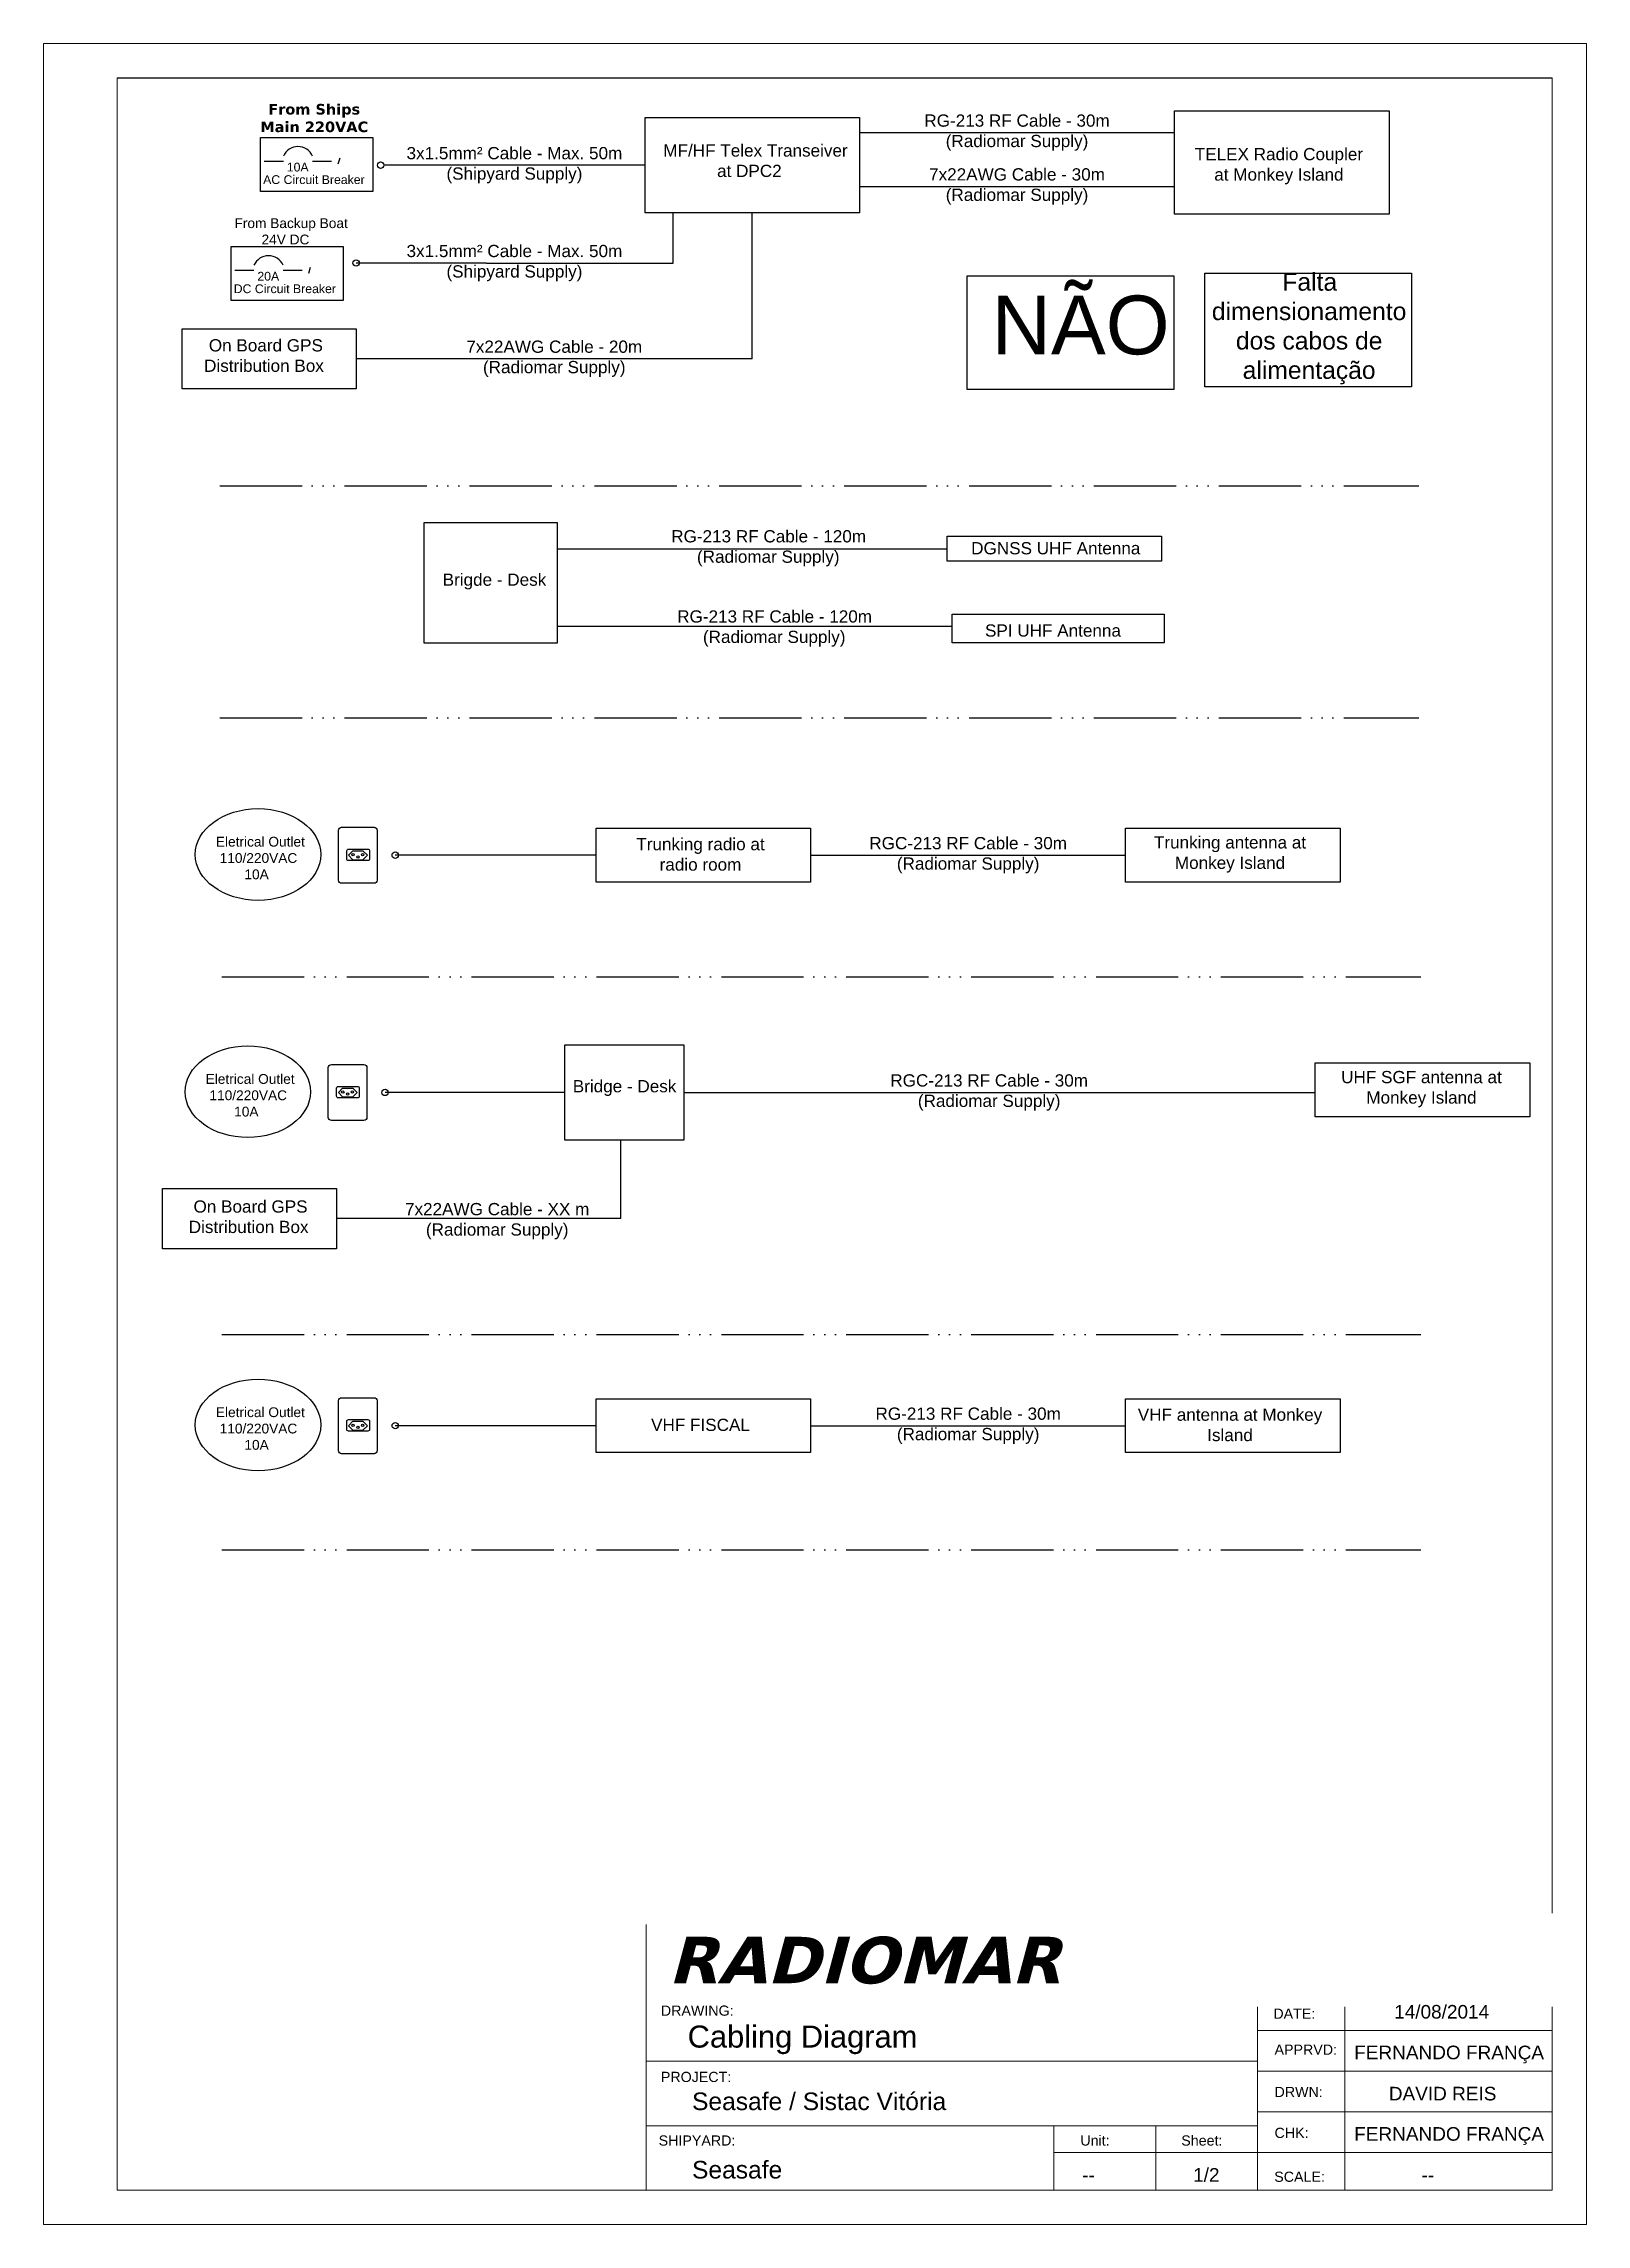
# Model space of a CAD drawing. Header units: millimetres. Extents: x -105 to 2387, y -84 to 559.
# Drawn here: x 907.7 to 1222.7, y -6.4 to 439.1 of the extents above; entities that cross this region are included whole.
import ezdxf

# ---------------------------------------------------------------- set-up
doc = ezdxf.new("R2010")
doc.units = ezdxf.units.MM
doc.header["$LTSCALE"] = 0.7
doc.linetypes.add('ACAD_ISO06W100', pattern=[36, 24, -3, 0, -3, 0, -3, 0, -3])
for name, color, linetype in [('blocos', 4, 'Continuous'), ('CabosEstaleiro', 1, 'Continuous'), ('cabosRadiomar', 3, 'Continuous')]:
    doc.layers.add(name, color=color, linetype=linetype)
doc.styles.get("Standard").update_dxf_attribs({"font": 'arial.ttf'})

msp = doc.modelspace()

# ---------------------------------------------------------------- texts
at = {"lineweight": 9, "ltscale": 60}
for s, height, p in [('DATE:', 2.081, (1158.8, 35.57)), ('Cabling Diagram ', 4.5083, (1039.21, 29.68)), ('APPRVD:', 2.081, (1159.04, 28.22)), ('FERNANDO FRANÇA', 2.7744, (1175.31, 27.3)), ('PROJECT:', 2.081, (1033.74, 22.65)), ('Seasafe / Sistac Vitória', 3.5943, (1040.1, 16.91)), ('DRWN:', 2.081, (1159.04, 19.58)), ('DAVID REIS', 2.774, (1182.38, 18.89)), ('FERNANDO FRANÇA', 2.7744, (1175.31, 10.66)), ('SHIPYARD:', 2.081, (1033.29, 9.66)), ('Unit:', 2.081, (1119.39, 9.66)), ('Sheet:', 2.081, (1140, 9.66)), ('CHK:', 2.081, (1159.04, 11.22)), ('Seasafe', 3.594, (1040.1, 2.94)), ('--', 2.774, (1119.78, 2.29)), ('SCALE:', 2.081, (1158.98, 2.26)), ('--', 2.774, (1189.04, 2.29))]:
    msp.add_text(s, height=height, dxfattribs=at).set_placement(p)
at = {"color": 1, "lineweight": 9, "ltscale": 60}
msp.add_text('1/2', height=2.774, dxfattribs=at).set_placement((1142.42, 2.29))
at = {"layer": 'blocos', "char_height": 2.5, "attachment_point": 5}
for s, insert in [('\\pi2.5;MF/HF Telex Transeiver \\P\\pi0;at DPC2^I', (1051.81, 415.13)), ('TELEX Radio Coupler\\Pat Monkey Island', (1159.93, 414.03)), ('DGNSS UHF Antenna', (1114.37, 335.96)), ('SPI UHF Antenna', (1113.8, 319.15)), ('Trunking radio at\\Pradio room', (1041.83, 273.43)), ('Trunking antenna at Monkey Island', (1149.95, 273.43)), ('Bridge - Desk', (1026.33, 225.7)), ('UHF SGF antenna at Monkey Island', (1189.04, 225.48)), ('VHF FISCAL', (1041.83, 156.88)), ('VHF antenna at Monkey Island', (1149.95, 156.88))]:
    msp.add_mtext_dynamic_manual_height_columns(s, width=40.8095, gutter_width=12.5, heights=[0], dxfattribs=dict(at, insert=insert))
at = {"layer": 'blocos', "insert": (989.19, 330.81), "char_height": 2.5, "width": 35.8386, "attachment_point": 1}
msp.add_mtext('Brigde - Desk', dxfattribs=at)
at = {"layer": 'CabosEstaleiro'}
for s, height, p in [('10A', 1.793, (957.36, 412.94)), ('AC Circuit Breaker', 1.7928, (952.53, 410.38)), ('20A', 1.793, (951.35, 390.65)), ('DC Circuit Breaker', 1.7928, (946.52, 388.09))]:
    msp.add_text(s, height=height, dxfattribs=at).set_placement(p)
at = {"layer": 'CabosEstaleiro', "insert": (962.96, 423.84), "char_height": 2.1577, "width": 24.5437, "attachment_point": 5}
msp.add_mtext('{\\fVerdana|b1|i0|c0|p34;From Ships Main 220VAC}', dxfattribs=at)
at = {"layer": 'CabosEstaleiro'}
for s, width, insert, char_height, attachment_point in [('3x1.5mm² Cable - Max. 50m\\P(Shipyard Supply)', 49.2005, (1003.84, 414.23), 2.5, 5), ('    From Backup Boat\\P 24V DC', 32.1216, (956.7, 400.7), 2, 5), ('3x1.5mm² Cable - Max. 50m\\P(Shipyard Supply)', 49.2005, (1003.84, 394.24), 2.5, 5), (' On Board GPS Distribution Box', 28.5647, (940.47, 378.68), 2.5, 1), ('  Eletrical Outlet \\P 110/220VAC\\P10A ', 32.1216, (951.19, 272.68), 2, 5), ('  Eletrical Outlet \\P 110/220VAC\\P10A ', 32.1216, (949.1, 224.21), 2, 5), (' On Board GPS Distribution Box', 28.5647, (937.34, 202.75), 2.5, 1), ('  Eletrical Outlet \\P 110/220VAC\\P10A ', 32.1216, (951.19, 156.13), 2, 5)]:
    msp.add_mtext_dynamic_manual_height_columns(s, width=width, gutter_width=12.5, heights=[0], dxfattribs=dict(at, insert=insert, char_height=char_height, attachment_point=attachment_point))
at = {"layer": 'CabosEstaleiro', "color": 2, "attachment_point": 1}
for s, width, heights, insert, char_height in [('\\pi15.809;Falta \\P\\pi1.4071;dimensionamento \\P\\pi6.3119;dos cabos de \\P\\pi7.7064;alimentação', 42.1801, [23.26], (1144.83, 392.19), 3.6024), ('\\pi-12.583;NÃO', 9.1549, [0], (1113.86, 387.59), 12.008)]:
    msp.add_mtext_dynamic_manual_height_columns(s, width=width, gutter_width=12.5, heights=heights, dxfattribs=dict(at, insert=insert, char_height=char_height))
at = {"layer": 'cabosRadiomar', "char_height": 2.5, "attachment_point": 5}
for s, insert in [('RG-213 RF Cable - 30m\\P(Radiomar Supply)', (1106.46, 420.88)), ('7x22AWG Cable - 30m\\P(Radiomar Supply)', (1106.46, 409.89)), ('7x22AWG Cable - 20m\\P(Radiomar Supply)', (1011.97, 374.69)), ('RGC-213 RF Cable - 30m\\P(Radiomar Supply)', (1096.48, 273.27)), ('RGC-213 RF Cable - 30m\\P(Radiomar Supply)', (1100.77, 224.8)), ('7x22AWG Cable - XX m\\P(Radiomar Supply)', (1000.32, 198.51)), ('RG-213 RF Cable - 30m\\P(Radiomar Supply)', (1096.48, 156.72))]:
    msp.add_mtext_dynamic_manual_height_columns(s, width=49.2005, gutter_width=12.5, heights=[0], dxfattribs=dict(at, insert=insert))
at = {"layer": 'cabosRadiomar', "char_height": 2.5, "width": 39.2156, "attachment_point": 1}
for insert in [(1035.89, 339.67), (1037.11, 323.29)]:
    msp.add_mtext('\\pi-0.037474;RG-213 RF Cable - 120m\\P\\pi5.2192;(Radiomar Supply)', dxfattribs=dict(at, insert=insert))

# ---------------------------------------------------------------- hatches: boundary and pattern name
at = {"layer": 'CabosEstaleiro'}
h = msp.add_hatch(dxfattribs=at)
h.set_pattern_fill('ANGLE', color=256)
h.set_pattern_definition([(0, (18.8245, 21.924), (0, 6.985), [5.08, -1.905]), (90, (18.8245, 21.924), (-6.985, 4e-16), [5.08, -1.905])])
h.paths.add_polyline_path([(975.87, 414.23, 1), (977.18, 414.23, 1)])
h = msp.add_hatch(dxfattribs=at)
h.set_pattern_fill('ANGLE', color=256)
h.set_pattern_definition([(0, (-1.032, 1.928), (0, 6.985), [5.08, -1.905]), (90, (-1.032, 1.928), (-6.985, 4e-16), [5.08, -1.905])])
h.paths.add_polyline_path([(972.19, 394.24, 1), (970.88, 394.24, 1)])
h = msp.add_hatch(dxfattribs=at)
h.set_pattern_fill('ANGLE', color=256)
h.set_pattern_definition([(0, (12.6966, -119.0425), (0, 6.985), [5.08, -1.905]), (90, (12.6966, -119.0425), (-6.985, 4e-16), [5.08, -1.905])])
h.paths.add_polyline_path([(980.17, 273.27, 1), (978.86, 273.27, 1)])
h = msp.add_hatch(dxfattribs=at)
h.set_pattern_fill('ANGLE', color=256)
h.set_pattern_definition([(0, (10.603, -167.5104), (0, 6.985), [5.08, -1.905]), (90, (10.603, -167.5104), (-6.985, 4e-16), [5.08, -1.905])])
h.paths.add_polyline_path([(978.07, 224.8, 1), (976.77, 224.8, 1)])
h = msp.add_hatch(dxfattribs=at)
h.set_pattern_fill('ANGLE', color=256)
h.set_pattern_definition([(0, (12.6966, -235.59), (0, 6.985), [5.08, -1.905]), (90, (12.6966, -235.59), (-6.985, 4e-16), [5.08, -1.905])])
h.paths.add_polyline_path([(980.17, 156.72, 1), (978.86, 156.72, 1)])

# ---------------------------------------------------------------- linework, layer by layer
at = {"linetype": 'Continuous', "lineweight": 9}
for p, q in [((922.71, 0.56), (922.71, 432.06)), ((1215.71, 432.06), (1215.71, 0.56)), ((1215.71, 0.56), (1215.71, 10.11)), ((1215.71, 0.56), (922.71, 0.56)), ((1163.14, 0.56), (1215.71, 0.56))]:
    msp.add_line(p, q, dxfattribs=at)
msp.add_line((922.71, 432.06), (1215.71, 432.06))
at = {"linetype": 'ACAD_ISO06W100'}
for p, q in [((943.67, 348.74), (1188.47, 348.74)), ((943.67, 301.3), (1188.47, 301.3)), ((944.09, 248.41), (1188.9, 248.41)), ((944.09, 175.36), (1188.9, 175.36)), ((944.09, 131.34), (1188.9, 131.34))]:
    msp.add_line(p, q, dxfattribs=at)
at = {"lineweight": 9, "ltscale": 60}
for p, q in [((1215.71, 54.85), (1030.74, 54.85)), ((1215.71, 40.15), (1030.74, 40.15)), ((1155.59, 0.56), (1155.59, 40.15)), ((1173.39, 0.56), (1173.39, 40.15)), ((1215.71, 33.18), (1155.59, 33.18)), ((1215.71, 24.86), (1155.59, 24.86)), ((1134.78, 0.56), (1134.78, 13.73)), ((1215.71, 16.53), (1155.59, 16.53)), ((1215.71, 8.24), (1134.78, 8.24))]:
    msp.add_line(p, q, dxfattribs=at)
at = {"lineweight": 9}
for p, q in [((1030.74, 26.89), (1155.59, 26.89)), ((1030.74, 26.89), (1030.74, 13.73)), ((1030.74, 13.73), (1155.59, 13.73)), ((1030.74, 13.73), (1030.74, 0.56)), ((1113.97, 8.24), (1113.97, 13.73)), ((1113.97, 13.73), (1113.97, 0.56)), ((1134.78, 8.24), (1113.97, 8.24))]:
    msp.add_line(p, q, dxfattribs=at)
at = {"linetype": 'Continuous', "lineweight": 9}
msp.add_lwpolyline([(907.71, 439.06), (1222.71, 439.06), (1222.71, -6.44), (907.71, -6.44)], close=True, dxfattribs=at)
at = {"layer": 'blocos'}
for points in [[(1030.5, 423.98), (1074.31, 423.98), (1074.31, 404.48), (1030.5, 404.48)], [(1138.62, 425.35), (1182.43, 425.35), (1182.43, 404.22), (1138.62, 404.22)], [(1012.66, 316.63), (1012.66, 341.19), (985.34, 341.19), (985.34, 316.63)], [(1092.17, 338.41), (1135.97, 338.41), (1135.97, 333.33), (1092.17, 333.33)], [(1093.19, 322.54), (1136.49, 322.54), (1136.49, 316.67), (1093.19, 316.67)], [(1020.52, 278.77), (1064.32, 278.77), (1064.32, 267.77), (1020.52, 267.77)], [(1128.64, 278.77), (1172.44, 278.77), (1172.44, 267.77), (1128.64, 267.77)], [(1014.15, 234.55), (1038.41, 234.55), (1038.41, 215.05), (1014.15, 215.05)], [(1167.35, 230.82), (1211.15, 230.82), (1211.15, 219.82), (1167.35, 219.82)], [(1020.52, 162.22), (1064.32, 162.22), (1064.32, 151.22), (1020.52, 151.22)], [(1128.64, 162.22), (1172.44, 162.22), (1172.44, 151.22), (1128.64, 151.22)]]:
    msp.add_lwpolyline(points, close=True, dxfattribs=at)
at = {"layer": 'CabosEstaleiro'}
for p, q in [((952.76, 415.04), (956.67, 415.04)), ((962.62, 415.04), (966.51, 415.04)), ((968.16, 415.63), (967.79, 414.41)), ((1030.5, 414.23), (977.18, 414.23)), ((1030.5, 414.23), (993.31, 414.23)), ((1030.5, 414.23), (993.31, 414.23)), ((1036.26, 394.24), (1036.26, 404.48)), ((946.74, 392.76), (950.65, 392.76)), ((956.61, 392.76), (960.49, 392.76)), ((962.15, 393.35), (961.77, 392.12)), ((998.14, 394.24), (971.53, 394.24)), ((998.14, 394.24), (1036.26, 394.24)), ((969.98, 273.26), (970.84, 274.17)), ((969.98, 273.26), (970.84, 272.35)), ((970.84, 274.17), (972.9, 274.17)), ((970.84, 272.35), (972.9, 272.35)), ((972.9, 274.17), (973.84, 273.26)), ((972.9, 272.35), (973.84, 273.26)), ((1020.52, 273.27), (979.51, 273.27)), ((1020.52, 273.27), (979.51, 273.27)), ((1020.52, 273.27), (979.51, 273.27)), ((967.89, 224.79), (968.75, 225.71)), ((967.89, 224.79), (968.75, 223.88)), ((968.75, 225.71), (970.81, 225.71)), ((968.75, 223.88), (970.81, 223.88)), ((970.81, 225.71), (971.74, 224.79)), ((970.81, 223.88), (971.74, 224.79)), ((1014.15, 224.8), (977.42, 224.8)), ((1014.15, 224.8), (977.42, 224.8)), ((1014.15, 224.8), (977.42, 224.8)), ((969.98, 156.71), (970.84, 157.63)), ((969.98, 156.71), (970.84, 155.8)), ((970.84, 157.63), (972.9, 157.63)), ((972.9, 157.63), (973.84, 156.71)), ((972.9, 155.8), (973.84, 156.71)), ((1020.52, 156.72), (979.51, 156.72)), ((1020.52, 156.72), (979.51, 156.72)), ((1020.52, 156.72), (979.51, 156.72)), ((970.84, 155.8), (972.9, 155.8))]:
    msp.add_line(p, q, dxfattribs=at)
for points in [[(974.9, 419.88), (974.9, 408.87), (952.01, 408.87), (952.01, 419.88)], [(968.89, 397.6), (968.89, 386.59), (946, 386.59), (946, 397.6)], [(936, 380.82), (971.53, 380.82), (971.53, 368.56), (936, 368.56)], [(931.96, 205.15), (967.5, 205.15), (967.5, 192.88), (931.96, 192.88)]]:
    msp.add_lwpolyline(points, close=True, dxfattribs=at)
at = {"layer": 'CabosEstaleiro', "color": 2}
for points in [[(1144.83, 392.19), (1187.01, 392.19), (1187.01, 368.93), (1144.83, 368.93)], [(1096.28, 391.64), (1138.46, 391.64), (1138.46, 368.38), (1096.28, 368.38)]]:
    msp.add_lwpolyline(points, close=True, dxfattribs=at)
at = {"layer": 'CabosEstaleiro'}
for points in [[(968.56, 278.99), (975.19, 278.99, -0.414214), (975.82, 278.36), (975.82, 268.16, -0.414214), (975.19, 267.53), (968.56, 267.53, -0.414214), (967.93, 268.16), (967.93, 278.36, -0.414214)], [(969.94, 274.5), (973.93, 274.5, -0.414214), (974.24, 274.19), (974.24, 272.49, -0.414214), (973.93, 272.17), (969.94, 272.17, -0.414214), (969.63, 272.49), (969.63, 274.19, -0.414214)], [(966.46, 230.52), (973.09, 230.52, -0.414214), (973.72, 229.89), (973.72, 219.69, -0.414214), (973.09, 219.07), (966.46, 219.07, -0.414214), (965.83, 219.69), (965.83, 229.89, -0.414214)], [(967.85, 226.04), (971.84, 226.04, -0.414214), (972.15, 225.72), (972.15, 224.02, -0.414214), (971.84, 223.7), (967.85, 223.7, -0.414214), (967.53, 224.02), (967.53, 225.72, -0.414214)], [(968.56, 162.44), (975.19, 162.44, -0.414214), (975.82, 161.81), (975.82, 151.62, -0.414214), (975.19, 150.99), (968.56, 150.99, -0.414214), (967.93, 151.62), (967.93, 161.81, -0.414214)], [(969.94, 157.96), (973.93, 157.96, -0.414214), (974.24, 157.64), (974.24, 155.94, -0.414214), (973.93, 155.62), (969.94, 155.62, -0.414214), (969.63, 155.94), (969.63, 157.64, -0.414214)]]:
    msp.add_lwpolyline(points, format="xyb", close=True, dxfattribs=at)
for centre, radius in [((976.52, 414.23), 0.653), ((971.53, 394.24), 0.653), ((970.9, 273.36), 0.241), ((971.87, 272.93), 0.241), ((972.85, 273.36), 0.241), ((979.51, 273.27), 0.653), ((968.8, 224.9), 0.241), ((969.78, 224.46), 0.241), ((970.76, 224.9), 0.241), ((977.42, 224.8), 0.653), ((970.9, 156.82), 0.241), ((971.87, 156.39), 0.241), ((972.85, 156.82), 0.241), ((979.51, 156.72), 0.653)]:
    msp.add_circle(centre, radius, dxfattribs=at)
for centre in [(959.64, 414.78), (953.63, 392.5)]:
    msp.add_arc(centre, 3.24, 23.3574, 156.6426, dxfattribs=at)
for centre in [(951.49, 273.41), (949.4, 224.95), (951.49, 156.87)]:
    msp.add_ellipse(centre, major_axis=(12.81, 0), ratio=0.731092, dxfattribs=at)
at = {"layer": 'cabosRadiomar'}
for p, q in [((1074.31, 420.88), (1138.62, 420.88)), ((1074.31, 409.89), (1138.62, 409.89)), ((1052.4, 374.69), (1052.4, 404.48)), ((1052.4, 374.69), (971.53, 374.69)), ((1012.66, 335.85), (1092.11, 335.85)), ((1012.66, 320.05), (1093.18, 320.05)), ((1064.32, 273.27), (1128.64, 273.27)), ((1038.41, 224.8), (1167.35, 224.8)), ((1025.58, 199.02), (1025.58, 215.05)), ((1025.58, 199.02), (967.5, 199.02)), ((1064.32, 156.72), (1128.64, 156.72))]:
    msp.add_line(p, q, dxfattribs=at)

msp.set_redraw_order([(e.dxf.handle, doc.entitydb.next_handle()) for e in msp.query("TEXT MTEXT ATTDEF DIMENSION ARC_DIMENSION")])  # texts and dimensions are drawn at this point

# ---------------------------------------------------------------- next in the draw order: texts
at = {"lineweight": 9, "insert": (1030.67, 47.47), "char_height": 9.5143, "width": 184.9707, "attachment_point": 4, "bg_fill": 2}
msp.add_mtext('{\\fVerdana|b1|i1|c0|p34; RADIOMAR}', dxfattribs=at)

# ---------------------------------------------------------------- next in the draw order: linework, layer by layer
at = {"lineweight": 9, "ltscale": 60}
msp.add_line((1030.74, 0.56), (1030.74, 54.85), dxfattribs=at)

# ---------------------------------------------------------------- next in the draw order: texts
for s, height, p in [('DRAWING:', 2.081, (1033.74, 36.19)), ('14/08/2014', 2.774, (1183.47, 35.61))]:
    msp.add_text(s, height=height, dxfattribs=at).set_placement(p)

doc.saveas('drawing.dxf')
